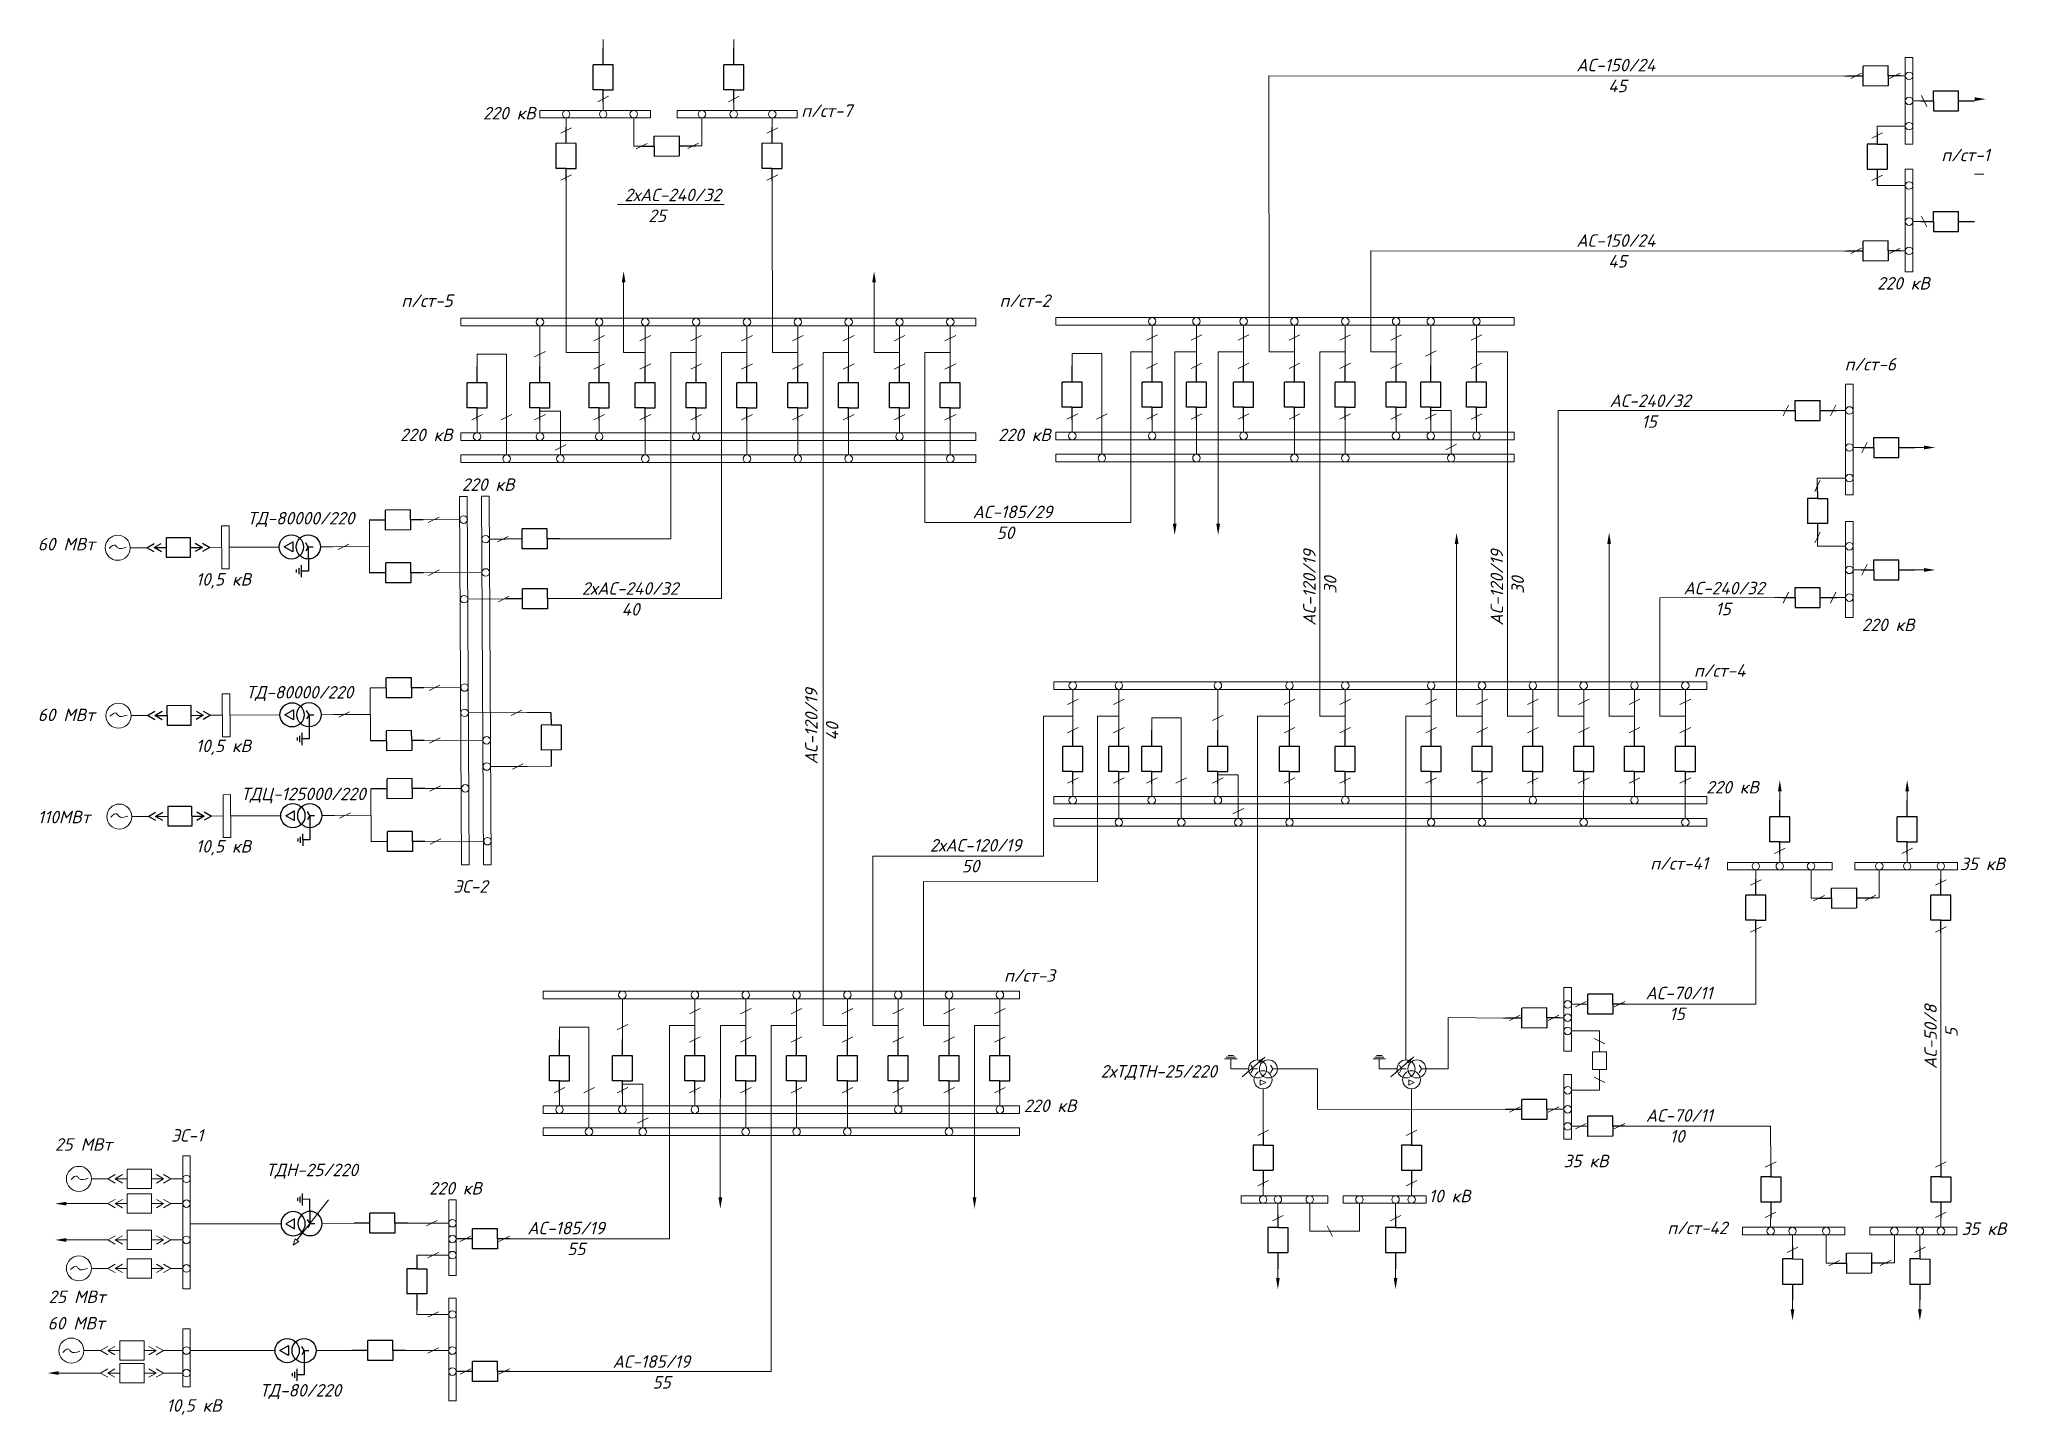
# Model space of a CAD drawing. Header units: millimetres. Extents: x 50 to 7736, y -4274 to -131.
# Drawn here: x 1151 to 1938, y -680 to -131 of the extents above; entities that cross this region are included whole.
import ezdxf

# ---------------------------------------------------------------- set-up
doc = ezdxf.new("R2010")
doc.units = ezdxf.units.MM
for name, color, linetype, lineweight in [('разм.', 7, 'Continuous', 18), ('текст', 6, 'Continuous', 30), ('тонкая', 7, 'Continuous', 20), ('штриховка', 2, 'Continuous', 20)]:
    doc.layers.add(name, color=color, linetype=linetype, lineweight=lineweight)
doc.layers.add('СХЕМА1', color=7, linetype='Continuous')
doc.styles.add('ГОСТ', font='isocpeui.ttf')

msp = doc.modelspace()

# ---------------------------------------------------------------- texts
at = {"color": 18, "lineweight": 15, "true_color": 0x000000, "char_height": 5, "attachment_point": 1, "style": 'ГОСТ'}
for s, insert in [('10,5 кВ', (1213.79, -344.01)), ('10,5 кВ', (1213.79, -410.59)), ('10,5 кВ', (1213.79, -450.75)), ('10 кВ', (1706.75, -590.58))]:
    msp.add_mtext_dynamic_manual_height_columns(s, width=29.4775, gutter_width=12.5, heights=[14.71], dxfattribs=dict(at, insert=insert))
at = {"layer": 'текст', "color": 18, "lineweight": 15, "true_color": 0x000000, "char_height": 5, "attachment_point": 1, "style": 'ГОСТ'}
for s, width, gutter_width, heights, insert in [('АС-150/24\\P    45', 29.0657, 20, [0], (1765.77, -138.36)), ('п/ст-7', 29.4775, 12.5, [14.71], (1455.86, -156.61)), ('2хАС-240/32\\P   25', 29.0657, 20, [0], (1385.18, -190.28)), ('АС-150/24\\P    45', 29.0657, 20, [0], (1765.77, -208.5)), ('п/ст-5', 29.4775, 12.5, [14.71], (1295.97, -232.57)), ('п/ст-2', 29.4775, 12.5, [14.71], (1535.12, -232.57)), ('п/ст-6', 29.4775, 12.5, [14.71], (1873.05, -257.99)), ('АС-240/32\\P    15', 29.0657, 20, [0], (1779.06, -272.57)), ('220 кВ', 29.0657, 20, [0], (1295.4, -286.23)), ('220 кВ', 29.0657, 20, [0], (1534.56, -286.23)), ('220 кВ', 29.0657, 20, [0], (1320.13, -306.12)), ('ТД-80000/220', 29.0657, 20, [0], (1234.41, -319.55)), ('АС-185/29\\P   50', 29.0657, 20, [0], (1524.39, -317.03)), ('60 МВт', 32.6542, 12.5, [14.71], (1150.58, -329.92)), ('2хАС-240/32\\P     40', 29.0657, 20, [0], (1368.11, -347.63)), ('АС-240/32\\P    15', 29.0657, 20, [0], (1808.64, -347.5)), ('п/ст-4', 29.4775, 12.5, [14.71], (1812.78, -380.47)), ('ТД-80000/220', 29.0657, 20, [0], (1233.91, -389.14)), ('60 МВт', 32.6542, 12.5, [14.71], (1150.58, -398.18)), ('ТДЦ-125000/220', 29.0657, 20, [0], (1231.86, -429.8)), ('220 кВ', 29.0657, 20, [0], (1817.67, -427.12)), ('110МВт', 32.6542, 12.5, [14.71], (1150.58, -439.04)), ('2хАС-120/19\\P    50', 29.0657, 20, [0], (1507.29, -450.33)), ('п/ст-41', 29.4775, 12.5, [14.71], (1795.33, -457.56)), ('35 кВ', 29.0657, 20, [0], (1919.18, -457.77)), ('ЭС-2', 29.4775, 12.5, [14.71], (1316.74, -466.78)), ('п/ст-3', 29.4775, 12.5, [14.71], (1536.94, -502.39)), ('АС-70/11\\P   15', 29.0657, 20, [0], (1793.43, -509.4)), ('2хТДТН-25/220', 29.0657, 20, [0], (1575.51, -540.72)), ('220 кВ', 29.0657, 20, [0], (1544.83, -554.48)), ('АС-70/11\\P   10', 29.0657, 20, [0], (1793.56, -558.36)), ('ЭС-1', 29.4775, 12.5, [14.71], (1203.89, -566.34)), ('ТДН-25/220', 29.0657, 20, [0], (1241.83, -580.15)), ('35 кВ', 29.0657, 20, [0], (1760.66, -576.57)), ('220 кВ', 29.0657, 20, [0], (1307.09, -587.47)), ('АС-185/19\\P     55', 29.0657, 20, [0], (1346.34, -603.39)), ('п/ст-42', 29.4775, 12.5, [14.71], (1802.14, -603.31)), ('35 кВ', 29.0657, 20, [0], (1919.76, -603.64)), ('АС-185/19\\P     55', 29.0657, 20, [0], (1380.46, -656.77)), ('ТД-80/220', 29.0657, 20, [0], (1239.37, -668.27)), ('10,5 кВ', 29.0657, 20, [0], (1202.03, -674.33))]:
    msp.add_mtext_dynamic_manual_height_columns(s, width=width, gutter_width=gutter_width, heights=heights, dxfattribs=dict(at, insert=insert))
at = {"layer": 'текст', "lineweight": 15, "char_height": 5, "attachment_point": 1, "style": 'ГОСТ'}
for s, width, gutter_width, heights, insert in [('220 кВ', 29.4775, 12.5, [14.71], (1328.61, -157.59)), ('п/ст-1', 29.0657, 20, [0], (1911.72, -174.31)), ('220 кВ', 29.4775, 12.5, [14.71], (1886.03, -225.61)), ('220 кВ', 29.4775, 12.5, [14.71], (1879.93, -362.19)), ('25 МВт', 32.6542, 12.5, [14.71], (1157.48, -569.96)), ('25 МВт', 32.6542, 12.5, [14.71], (1154.86, -630.89)), ('60 МВт', 32.6542, 12.5, [14.71], (1154.53, -641.44))]:
    msp.add_mtext_dynamic_manual_height_columns(s, width=width, gutter_width=gutter_width, heights=heights, dxfattribs=dict(at, insert=insert))
at = {"layer": 'текст', "color": 18, "lineweight": 15, "true_color": 0x000000, "char_height": 5, "attachment_point": 1, "rotation": 90, "style": 'ГОСТ'}
for s, insert in [('АС-120/19\\P    30', (1656.53, -365)), ('АС-120/19\\P    30', (1731.48, -365)), ('АС-120/19\\P   40', (1457.39, -420.47)), ('АС-50/8\\P    5', (1904.9, -542.27))]:
    msp.add_mtext_dynamic_manual_height_columns(s, width=29.0657, gutter_width=20, heights=[0], dxfattribs=dict(at, insert=insert))

# ---------------------------------------------------------------- blocks, each defined once
blk = doc.blocks.new('Выключатель')
for p, q in [((0, 10), (0, 16.5)), ((-4, 0), (-4, 10)), ((-4, 10), (4, 10)), ((4, 0), (4, 10)), ((0, 0), (-4, 0)), ((0, 0), (4, 0)), ((0, -5), (0, 0))]:
    blk.add_line(p, q)
blk = doc.blocks.new('Треугольник соединение трансформаторных обмоток')
blk.add_lwpolyline([(0, 0), (-1.91, -3.48), (2.06, -3.39)], close=True)
blk = doc.blocks.new('двухобмоточный Т с ГЗН')
for p, q in [((4.84, 0.01), (4.84, 9.69)), ((4.84, 9.69), (7.74, 9.69)), ((7.74, 7.27), (7.74, 12.11)), ((8.71, 8.48), (8.71, 10.9)), ((9.68, 9.09), (9.68, 10.3)), ((4.84, 0.01), (2.9, 0.01)), ((4.84, 0.01), (5.81, 1.69)), ((4.84, 0.01), (5.81, -1.66))]:
    blk.add_line(p, q)
for centre in [(4.84, 0.01), (11.62, 0.01)]:
    blk.add_circle(centre, 4.84)
at = {"xscale": -1, "rotation": 271.3243834776337}
blk.add_blockref('Треугольник соединение трансформаторных обмоток', (14.49, 0.01), dxfattribs=at)
blk = doc.blocks.new('Вводной выключатель')
at = {"color": 7}
for p, q in [((-1.68, -2.9), (0, 0)), ((0, 0), (1.68, -2.9)), ((-3.87, -7.74), (-3.87, -17.42)), ((3.87, -7.74), (-3.87, -7.74)), ((-1.68, -5.81), (0, -2.9)), ((0, -7.74), (0, -2.9)), ((0, -2.9), (1.68, -5.81)), ((3.87, -17.42), (3.87, -7.74)), ((-3.87, -17.42), (3.87, -17.42)), ((0, -22.26), (-1.68, -19.36)), ((0, -25.17), (-1.68, -22.26)), ((0, -22.26), (0, -17.42)), ((1.68, -19.36), (0, -22.26)), ((1.68, -22.26), (0, -25.17))]:
    blk.add_line(p, q, dxfattribs=at)

# ---------------------------------------------------------------- linework, layer by layer
at = {"lineweight": 15}
for p, q in [((1382.44, -196.62), (1425.09, -196.62)), ((1208.57, -630.22), (1208.57, -577.02)), ((1211.57, -577.02), (1208.57, -577.02)), ((1211.57, -630.22), (1211.57, -577.02)), ((1211.57, -630.22), (1211.57, -577.02)), ((1203.82, -586.21), (1208.57, -586.21)), ((1172.02, -596.13), (1162.01, -596.13)), ((1203.82, -596.13), (1208.57, -596.13)), ((1254.24, -610.75), (1266.9, -594.59)), ((1247.86, -604.14), (1211.57, -604.14)), ((1276.92, -603.96), (1264.32, -604.04)), ((1298.42, -603.96), (1314.89, -603.96)), ((1172.02, -610.64), (1162.01, -610.64)), ((1203.82, -610.64), (1208.57, -610.64)), ((1253.57, -610.22), (1252.67, -612.76)), ((1254.91, -611.27), (1252.67, -612.76)), ((1254.24, -610.75), (1253.57, -610.22)), ((1254.24, -610.75), (1254.91, -611.27)), ((1302.11, -622.25), (1302.11, -616.71)), ((1302.11, -616.71), (1314.89, -616.71)), ((1203.82, -622.02), (1208.57, -622.02)), ((1211.57, -630.22), (1208.57, -630.22)), ((1302.11, -632.42), (1302.11, -640.44)), ((1302.11, -640.44), (1314.89, -640.44)), ((1208.57, -663.34), (1208.57, -646.18)), ((1208.57, -646.18), (1211.57, -646.18)), ((1208.57, -650.44), (1208.57, -669.32)), ((1211.57, -646.18), (1211.57, -669.32)), ((1200.82, -654.88), (1208.57, -654.88)), ((1245.47, -654.88), (1211.57, -654.88)), ((1276.1, -654.88), (1261.93, -654.88)), ((1296.03, -654.88), (1314.89, -654.88)), ((1169.02, -663.87), (1159.01, -663.87)), ((1200.82, -663.87), (1208.57, -663.87)), ((1208.57, -669.32), (1211.57, -669.32))]:
    msp.add_line(p, q, dxfattribs=at)
at = {"color": 18, "lineweight": 15, "true_color": 0x000000}
for p, q in [((1319.28, -313.32), (1322.34, -313.31)), ((1319.28, -313.32), (1320.05, -460.69)), ((1322.34, -313.31), (1323.12, -460.68)), ((1328.02, -313.28), (1331.08, -313.26)), ((1328.02, -313.28), (1328.79, -460.64)), ((1331.08, -313.26), (1331.85, -460.63)), ((1304.66, -322.71), (1319.33, -322.63)), ((1227.07, -325.14), (1224.07, -325.15)), ((1224.16, -342.31), (1224.07, -325.15)), ((1227.16, -342.3), (1227.07, -325.14)), ((1227.16, -342.3), (1227.07, -325.14)), ((1283.17, -322.82), (1283.28, -343.95)), ((1331.17, -330.4), (1337.75, -330.37)), ((1194.19, -333.83), (1187.56, -333.87)), ((1188.19, -333.87), (1187.56, -333.87)), ((1219.36, -333.7), (1224.11, -333.68)), ((1227.11, -333.66), (1247.12, -333.57)), ((1268.59, -333.46), (1263.58, -333.49)), ((1268.59, -333.46), (1283.25, -333.39)), ((1227.16, -342.3), (1224.16, -342.31)), ((1304.78, -343.84), (1328.18, -343.71)), ((1322.56, -354.43), (1342.72, -354.3)), ((1359.37, -354.21), (1423.99, -354.18)), ((1227.38, -392.26), (1224.38, -392.28)), ((1224.47, -409.44), (1224.38, -392.28)), ((1283.59, -411.07), (1283.48, -389.95)), ((1304.98, -389.83), (1319.64, -389.76)), ((1194.51, -400.96), (1187.87, -400.99)), ((1188.51, -400.99), (1187.87, -400.99)), ((1219.68, -400.83), (1224.43, -400.8)), ((1227.43, -400.78), (1247.44, -400.69)), ((1268.9, -400.59), (1263.89, -400.61)), ((1268.9, -400.59), (1283.57, -400.51)), ((1346.24, -399.78), (1322.8, -399.91)), ((1346.24, -399.78), (1355.79, -399.73)), ((1227.47, -409.42), (1224.47, -409.44)), ((1305.09, -410.96), (1328.53, -410.84)), ((1346.35, -421.28), (1331.68, -421.36)), ((1346.35, -421.28), (1355.9, -421.23)), ((1227.69, -432.58), (1224.69, -432.6)), ((1224.78, -449.76), (1224.69, -432.6)), ((1227.78, -449.74), (1227.69, -432.58)), ((1227.78, -449.74), (1227.69, -432.58)), ((1283.79, -430.27), (1283.9, -451.4)), ((1305.29, -430.16), (1319.95, -430.08)), ((1194.82, -441.28), (1188.18, -441.31)), ((1188.82, -441.31), (1188.18, -441.31)), ((1219.99, -441.15), (1224.74, -441.12)), ((1227.74, -441.11), (1247.75, -441.01)), ((1269.21, -440.91), (1264.2, -440.93)), ((1269.21, -440.91), (1283.88, -440.83)), ((1227.78, -449.74), (1224.78, -449.76)), ((1305.4, -451.28), (1328.88, -451.16)), ((1323.05, -455.78), (1323.09, -455.78)), ((1328.8, -449.55), (1328.73, -449.55)), ((1320.05, -460.69), (1323.12, -460.68)), ((1328.79, -460.64), (1331.85, -460.63))]:
    msp.add_line(p, q, dxfattribs=at)
at = {"lineweight": 15}
for centre, radius in [((1898.79, -145.16), 1.5), ((1898.79, -155.21), 1.5), ((1361.85, -160.48), 1.5), ((1376.65, -160.48), 1.5), ((1388.88, -160.48), 1.5), ((1416.16, -160.48), 1.5), ((1428.85, -160.48), 1.5), ((1444.28, -160.48), 1.5), ((1898.79, -165.27), 1.5), ((1898.79, -189.01), 1.5), ((1898.79, -203.44), 1.5), ((1898.79, -215.13), 1.5), ((1351.39, -243.59), 1.5), ((1375.07, -243.59), 1.5), ((1393.51, -243.59), 1.5), ((1413.83, -243.59), 1.5), ((1434.15, -243.59), 1.5), ((1454.48, -243.59), 1.5), ((1474.8, -243.59), 1.5), ((1495.13, -243.59), 1.5), ((1515.45, -243.59), 1.5), ((1596.17, -243.33), 1.5), ((1613.86, -243.33), 1.5), ((1632.72, -243.33), 1.5), ((1653.05, -243.33), 1.5), ((1673.37, -243.33), 1.5), ((1693.7, -243.33), 1.5), ((1707.56, -243.33), 1.5), ((1725.86, -243.33), 1.5), ((1874.93, -278.96), 1.5), ((1326.24, -289.42), 1.5), ((1351.39, -289.42), 1.5), ((1375.07, -289.42), 1.5), ((1413.83, -289.42), 1.5), ((1495.13, -289.42), 1.5), ((1564.22, -289.15), 1.5), ((1596.17, -289.15), 1.5), ((1632.72, -289.15), 1.5), ((1693.69, -289.15), 1.5), ((1707.56, -289.15), 1.5), ((1725.86, -289.15), 1.5), ((1725.86, -289.15), 1.5), ((1338.05, -298.26), 1.5), ((1359.55, -298.26), 1.5), ((1393.5, -298.26), 1.5), ((1434.15, -298.26), 1.5), ((1454.48, -298.26), 1.5), ((1474.8, -298.26), 1.5), ((1515.45, -298.26), 1.5), ((1576.03, -298), 1.5), ((1613.86, -298), 1.5), ((1653.05, -298), 1.5), ((1673.37, -298), 1.5), ((1715.72, -298), 1.5), ((1874.93, -293.76), 1.5), ((1874.93, -305.99), 1.5), ((1874.93, -333.27), 1.5), ((1874.93, -342.72), 1.5), ((1874.93, -353.81), 1.5), ((1564.4, -388.99), 1.5), ((1582.83, -388.99), 1.5), ((1622.45, -388.99), 1.5), ((1651.09, -388.99), 1.5), ((1673.38, -388.99), 1.5), ((1707.72, -388.99), 1.5), ((1728.05, -388.99), 1.5), ((1748.37, -388.99), 1.5), ((1768.7, -388.99), 1.5), ((1789.02, -388.99), 1.5), ((1809.35, -388.99), 1.5), ((1564.4, -434.81), 1.5), ((1595.99, -434.81), 1.5), ((1622.45, -434.81), 1.5), ((1673.37, -434.81), 1.5), ((1748.37, -434.81), 1.5), ((1789.02, -434.81), 1.5), ((1582.83, -443.66), 1.5), ((1607.8, -443.66), 1.5), ((1630.61, -443.66), 1.5), ((1651.09, -443.66), 1.5), ((1707.72, -443.66), 1.5), ((1728.05, -443.66), 1.5), ((1768.69, -443.66), 1.5), ((1809.34, -443.66), 1.5), ((1384.33, -512.69), 1.5), ((1413.34, -512.69), 1.5), ((1433.67, -512.69), 1.5), ((1453.99, -512.69), 1.5), ((1474.32, -512.69), 1.5), ((1494.64, -512.69), 1.5), ((1514.96, -512.69), 1.5), ((1535.29, -512.69), 1.5), ((1359.18, -558.52), 1.5), ((1384.33, -558.52), 1.5), ((1413.34, -558.52), 1.5), ((1494.64, -558.52), 1.5), ((1535.29, -558.52), 1.5), ((1370.99, -567.36), 1.5), ((1392.49, -567.36), 1.5), ((1433.66, -567.36), 1.5), ((1453.99, -567.36), 1.5), ((1474.31, -567.36), 1.5), ((1514.96, -567.36), 1.5), ((1167.02, -586.21), 5), ((1210.07, -586.21), 1.5), ((1210.07, -596.13), 1.5), ((1210.07, -610.64), 1.5), ((1167.02, -622.02), 5), ((1210.07, -622.02), 1.5), ((1164.02, -654.88), 5), ((1210.07, -654.88), 1.5), ((1210.07, -663.87), 1.5)]:
    msp.add_circle(centre, radius, dxfattribs=at)
at = {"color": 18, "lineweight": 15, "true_color": 0x000000}
for centre, radius in [((1320.85, -322.62), 1.5), ((1182.56, -333.89), 5), ((1329.67, -330.43), 1.5), ((1329.7, -343.73), 1.5), ((1321.06, -354.42), 1.5), ((1321.2, -389.77), 1.5), ((1182.87, -401.02), 5), ((1321.27, -399.87), 1.5), ((1330.05, -410.87), 1.5), ((1330.12, -421.35), 1.5), ((1321.55, -430.07), 1.5), ((1183.18, -441.34), 5), ((1330.4, -451.21), 1.5), ((1837.54, -461.17), 1.5), ((1847.11, -461.17), 1.5), ((1859.62, -461.17), 1.5), ((1886.89, -461.17), 1.5), ((1898.04, -461.17), 1.5), ((1911.5, -461.17), 1.5), ((1762.32, -516.46), 1.5), ((1762.32, -521.76), 1.5), ((1762.32, -527.07), 1.5), ((1762.32, -550.81), 1.5), ((1762.32, -558.41), 1.5), ((1762.32, -565.25), 1.5), ((1640.53, -594.48), 1.5), ((1646.43, -594.48), 1.5), ((1659.18, -594.48), 1.5), ((1679.04, -594.48), 1.5), ((1693.48, -594.48), 1.5), ((1699.91, -594.48), 1.5), ((1316.39, -603.95), 1.5), ((1843.46, -607.09), 1.5), ((1852.2, -607.09), 1.5), ((1865.65, -607.09), 1.5), ((1892.93, -607.09), 1.5), ((1903.13, -607.09), 1.5), ((1911.56, -607.09), 1.5), ((1316.39, -610.26), 1.5), ((1316.39, -616.71), 1.5), ((1316.39, -640.44), 1.5), ((1316.39, -654.88), 1.5), ((1316.39, -663.3), 1.5)]:
    msp.add_circle(centre, radius, dxfattribs=at)
for points in [[(1185.95, -333.68), (1182.35, -333.74), (1181.61, -332.88), (1179.16, -334.11)], [(1186.27, -400.8), (1182.66, -400.86), (1181.93, -400), (1179.47, -401.23)], [(1186.58, -441.13), (1182.97, -441.19), (1182.24, -440.32), (1179.78, -441.55)]]:
    msp.add_spline(points, degree=3, dxfattribs=at)
at = {"lineweight": 15}
for points in [[(1170.68, -586), (1167.07, -586.06), (1166.33, -585.2), (1163.88, -586.43)], [(1170.46, -622.05), (1166.85, -622.11), (1166.12, -621.25), (1163.66, -622.48)], [(1167.36, -655.17), (1163.75, -655.23), (1163.01, -654.36), (1160.56, -655.59)]]:
    msp.add_spline(points, degree=3, dxfattribs=at)
at = {"layer": 'разм.', "lineweight": 15}
for p, q in [((1172.66, -586.21), (1172.02, -586.21)), ((1178.66, -586.21), (1172.02, -586.21)), ((1178.66, -596.13), (1172.02, -596.13)), ((1178.66, -610.64), (1172.02, -610.64)), ((1172.66, -622.02), (1172.02, -622.02)), ((1178.66, -622.02), (1172.02, -622.02)), ((1169.66, -654.88), (1169.02, -654.88)), ((1175.66, -654.88), (1169.02, -654.88)), ((1175.66, -663.87), (1169.02, -663.87))]:
    msp.add_line(p, q, dxfattribs=at)
at = {"layer": 'СХЕМА1', "lineweight": 15}
for p, q in [((1875.55, -146.26), (1879.83, -144.12)), ((1890.99, -146.26), (1895.28, -144.12)), ((1378.81, -153.34), (1374.52, -155.49)), ((1431, -153.34), (1426.72, -155.49)), ((1905.93, -157.36), (1903.78, -153.08)), ((1364, -165.9), (1359.72, -168.04)), ((1394.2, -172.21), (1389.91, -174.35)), ((1414.82, -172.09), (1410.54, -174.23)), ((1446.44, -165.9), (1442.15, -168.04)), ((1883.94, -170.12), (1888.22, -167.97)), ((1364, -184.76), (1359.71, -186.9)), ((1446.43, -184.76), (1442.14, -186.9)), ((1883.94, -187.06), (1888.22, -184.92)), ((1905.93, -205.6), (1903.78, -201.31)), ((1875.55, -216.23), (1879.83, -214.09)), ((1890.99, -216.23), (1895.28, -214.09)), ((1377.22, -249.02), (1372.94, -251.16)), ((1395.66, -249.02), (1391.38, -251.16)), ((1415.99, -249.02), (1411.7, -251.16)), ((1436.31, -249.02), (1432.02, -251.16)), ((1456.63, -249.02), (1452.35, -251.16)), ((1476.96, -249.02), (1472.67, -251.16)), ((1497.28, -249.02), (1493, -251.16)), ((1517.61, -249.02), (1513.32, -251.16)), ((1598.33, -248.75), (1594.04, -250.9)), ((1616.01, -248.75), (1611.73, -250.9)), ((1634.88, -248.75), (1630.59, -250.9)), ((1655.2, -248.75), (1650.92, -250.9)), ((1675.53, -248.75), (1671.24, -250.9)), ((1695.85, -248.75), (1691.57, -250.9)), ((1728.02, -248.75), (1723.73, -250.9)), ((1353.54, -255.43), (1349.26, -257.57)), ((1709.71, -255.17), (1705.42, -257.31)), ((1377.22, -260.34), (1372.94, -262.48)), ((1395.66, -260.34), (1391.37, -262.48)), ((1415.98, -260.34), (1411.7, -262.48)), ((1436.31, -260.34), (1432.02, -262.48)), ((1456.63, -260.34), (1452.35, -262.48)), ((1476.96, -260.34), (1472.67, -262.48)), ((1497.28, -260.34), (1493, -262.48)), ((1517.61, -260.34), (1513.32, -262.48)), ((1598.33, -260.08), (1594.04, -262.22)), ((1616.01, -260.08), (1611.73, -262.22)), ((1634.88, -260.08), (1630.59, -262.22)), ((1655.2, -260.08), (1650.92, -262.22)), ((1675.53, -260.08), (1671.24, -262.22)), ((1695.85, -260.08), (1691.56, -262.22)), ((1728.02, -260.08), (1723.73, -262.22)), ((1328.4, -280.52), (1324.11, -282.66)), ((1340.2, -280.52), (1335.92, -282.66)), ((1353.55, -280.52), (1349.26, -282.66)), ((1377.22, -280.52), (1372.94, -282.66)), ((1395.66, -280.52), (1391.37, -282.66)), ((1415.98, -280.52), (1411.7, -282.66)), ((1436.31, -280.52), (1432.02, -282.66)), ((1456.63, -280.52), (1452.35, -282.66)), ((1476.96, -280.52), (1472.67, -282.66)), ((1497.28, -280.52), (1493, -282.66)), ((1517.61, -280.52), (1513.32, -282.66)), ((1566.38, -280.26), (1562.09, -282.4)), ((1578.18, -280.26), (1573.9, -282.4)), ((1598.33, -280.26), (1594.04, -282.4)), ((1616.01, -280.26), (1611.73, -282.4)), ((1634.88, -280.26), (1630.59, -282.4)), ((1655.2, -280.26), (1650.92, -282.4)), ((1675.53, -280.26), (1671.24, -282.4)), ((1695.85, -280.26), (1691.56, -282.4)), ((1709.71, -280.26), (1705.43, -282.4)), ((1728.02, -280.26), (1723.73, -282.4)), ((1848.49, -281.11), (1850.63, -276.82)), ((1867.35, -281.11), (1869.49, -276.83)), ((1361.71, -292.76), (1357.42, -294.9)), ((1717.88, -292.5), (1713.59, -294.64)), ((1879.9, -295.91), (1882.05, -291.63)), ((1861.06, -311.32), (1863.16, -307.01)), ((1861.15, -331.94), (1863.25, -327.63)), ((1879.9, -344.88), (1882.05, -340.59)), ((1848.49, -355.96), (1850.63, -351.67)), ((1867.35, -355.96), (1869.49, -351.68)), ((1566.55, -394.41), (1562.27, -396.55)), ((1584.99, -394.41), (1580.7, -396.55)), ((1624.6, -400.82), (1620.31, -402.97)), ((1653.25, -394.41), (1648.96, -396.55)), ((1675.53, -394.41), (1671.25, -396.55)), ((1709.88, -394.41), (1705.59, -396.55)), ((1730.2, -394.41), (1725.92, -396.55)), ((1750.53, -394.41), (1746.24, -396.55)), ((1770.85, -394.41), (1766.57, -396.55)), ((1791.18, -394.41), (1786.89, -396.55)), ((1811.5, -394.41), (1807.21, -396.55)), ((1566.55, -405.74), (1562.27, -407.88)), ((1584.99, -405.74), (1580.7, -407.88)), ((1653.25, -405.74), (1648.96, -407.88)), ((1675.53, -405.74), (1671.24, -407.88)), ((1709.88, -405.74), (1705.59, -407.88)), ((1730.2, -405.74), (1725.92, -407.88)), ((1750.53, -405.74), (1746.24, -407.88)), ((1770.85, -405.74), (1766.57, -407.88)), ((1791.18, -405.74), (1786.89, -407.88)), ((1811.5, -405.74), (1807.21, -407.88)), ((1566.55, -425.91), (1562.27, -428.06)), ((1584.99, -425.91), (1580.7, -428.06)), ((1598.14, -425.91), (1593.86, -428.06)), ((1609.95, -425.91), (1605.67, -428.06)), ((1624.61, -425.91), (1620.32, -428.06)), ((1653.25, -425.91), (1648.96, -428.06)), ((1675.53, -425.91), (1671.24, -428.06)), ((1709.88, -425.91), (1705.59, -428.06)), ((1730.2, -425.91), (1725.92, -428.06)), ((1750.53, -425.91), (1746.24, -428.06)), ((1770.85, -425.91), (1766.56, -428.06)), ((1791.17, -425.91), (1786.89, -428.06)), ((1811.5, -425.91), (1807.21, -428.06)), ((1632.77, -438.16), (1628.48, -440.3)), ((1849.27, -454.03), (1844.98, -456.18)), ((1900.2, -454.03), (1895.91, -456.18)), ((1839.69, -466.59), (1835.41, -468.73)), ((1913.65, -466.59), (1909.37, -468.73)), ((1864.93, -472.9), (1860.65, -475.04)), ((1885.55, -472.78), (1881.27, -474.92)), ((1839.69, -485.45), (1835.4, -487.59)), ((1913.65, -485.45), (1909.36, -487.59)), ((1415.5, -518.12), (1411.21, -520.26)), ((1435.82, -518.12), (1431.54, -520.26)), ((1456.15, -518.12), (1451.86, -520.26)), ((1476.47, -518.12), (1472.19, -520.26)), ((1496.8, -518.12), (1492.51, -520.26)), ((1517.12, -518.12), (1512.83, -520.26)), ((1537.44, -518.12), (1533.16, -520.26)), ((1765.44, -517.45), (1769.73, -515.31)), ((1780.89, -517.45), (1785.17, -515.31)), ((1386.48, -524.53), (1382.19, -526.67)), ((1739.08, -522.94), (1743.36, -520.79)), ((1754.52, -522.94), (1758.81, -520.79)), ((1415.5, -529.44), (1411.21, -531.58)), ((1435.82, -529.44), (1431.54, -531.58)), ((1456.15, -529.44), (1451.86, -531.58)), ((1476.47, -529.44), (1472.18, -531.58)), ((1496.79, -529.44), (1492.51, -531.58)), ((1517.12, -529.44), (1512.83, -531.58)), ((1537.44, -529.44), (1533.16, -531.58)), ((1361.33, -549.62), (1357.05, -551.76)), ((1373.14, -549.62), (1368.86, -551.76)), ((1386.48, -549.62), (1382.2, -551.76)), ((1415.5, -549.62), (1411.21, -551.76)), ((1435.82, -549.62), (1431.53, -551.76)), ((1456.15, -549.62), (1451.86, -551.76)), ((1476.47, -549.62), (1472.18, -551.76)), ((1496.79, -549.62), (1492.51, -551.76)), ((1517.12, -549.62), (1512.83, -551.76)), ((1537.44, -549.62), (1533.16, -551.76)), ((1739.08, -559.51), (1743.36, -557.37)), ((1754.52, -559.51), (1758.81, -557.37)), ((1394.65, -561.86), (1390.36, -564.01)), ((1765.44, -566.23), (1769.73, -564.09)), ((1780.89, -566.23), (1785.17, -564.09)), ((1638.38, -568.88), (1642.66, -566.74)), ((1697.76, -568.88), (1702.05, -566.74)), ((1841.31, -581.49), (1845.6, -579.35)), ((1909.41, -581.49), (1913.7, -579.35)), ((1638.37, -589.06), (1642.66, -586.91)), ((1697.76, -589.06), (1702.04, -586.91)), ((1310.31, -602.88), (1306.02, -605.02)), ((1644.28, -603.05), (1648.56, -600.91)), ((1691.33, -603.05), (1695.61, -600.91)), ((1841.3, -601.67), (1845.59, -599.53)), ((1909.4, -601.67), (1913.69, -599.53)), ((1319.51, -611.25), (1323.8, -609.11)), ((1334.95, -611.25), (1339.24, -609.11)), ((1850.05, -615.66), (1854.33, -613.52)), ((1900.98, -615.66), (1905.26, -613.52)), ((1310.78, -615.63), (1306.49, -617.77)), ((1870.96, -618.83), (1866.68, -620.97)), ((1891.59, -618.71), (1887.3, -620.85)), ((1310.78, -639.37), (1306.49, -641.51)), ((1310.78, -653.81), (1306.49, -655.95)), ((1319.51, -664.29), (1323.8, -662.15)), ((1334.95, -664.29), (1339.24, -662.15))]:
    msp.add_line(p, q, dxfattribs=at)
at = {"layer": 'СХЕМА1', "color": 18, "lineweight": 15, "true_color": 0x000000}
for p, q in [((1306.73, -323.77), (1311.02, -321.62)), ((1334.42, -331.45), (1338.71, -329.31)), ((1270.66, -334.52), (1274.94, -332.38)), ((1306.84, -344.89), (1311.13, -342.75)), ((1334.81, -355.42), (1339.1, -353.27)), ((1307.05, -390.89), (1311.33, -388.75)), ((1270.97, -401.64), (1275.26, -399.5)), ((1339.86, -400.88), (1344.14, -398.74)), ((1307.16, -412.02), (1311.44, -409.87)), ((1340.34, -422.38), (1344.63, -420.24)), ((1307.36, -431.21), (1311.64, -429.07)), ((1271.28, -441.96), (1275.57, -439.82)), ((1307.47, -452.34), (1311.75, -450.2))]:
    msp.add_line(p, q, dxfattribs=at)
at = {"layer": 'СХЕМА1', "lineweight": 15}
for points in [[(1925.03, -155.22), (1925.03, -153.73), (1929.49, -154.47)], [(1385.59, -227.76), (1384.1, -227.76), (1384.84, -223.29)], [(1485.72, -227.76), (1484.23, -227.76), (1484.97, -223.29)], [(1904.83, -294.51), (1904.83, -293.02), (1909.29, -293.77)], [(1604.44, -324.29), (1605.93, -324.29), (1605.18, -328.76)], [(1621.81, -324.29), (1623.3, -324.29), (1622.56, -328.76)], [(1718.64, -332.35), (1717.15, -332.35), (1717.89, -327.89)], [(1779.61, -332.35), (1778.12, -332.35), (1778.87, -327.89)], [(1904.83, -343.47), (1904.83, -341.98), (1909.29, -342.73)], [(1847.86, -431.27), (1846.38, -431.27), (1847.12, -426.8)], [(1898.79, -431.27), (1897.3, -431.27), (1898.05, -426.8)], [(1162.01, -595.39), (1162.01, -596.88), (1157.55, -596.13)], [(1422.76, -593.66), (1424.24, -593.66), (1423.5, -598.12)], [(1524.38, -593.66), (1525.87, -593.66), (1525.12, -598.12)], [(1162.01, -609.9), (1162.01, -611.39), (1157.55, -610.64)], [(1645.68, -625.82), (1647.17, -625.82), (1646.42, -630.28)], [(1692.73, -625.82), (1694.22, -625.82), (1693.47, -630.28)], [(1851.45, -638.43), (1852.94, -638.43), (1852.2, -642.89)], [(1902.38, -638.43), (1903.87, -638.43), (1903.13, -642.89)], [(1159.01, -663.13), (1159.01, -664.62), (1154.55, -663.87)]]:
    msp.add_solid(points, dxfattribs=at)
at = {"layer": 'текст', "color": 18, "lineweight": 15, "true_color": 0x000000}
msp.add_line((1227.47, -409.42), (1227.38, -392.26), dxfattribs=at)
msp.add_line((1227.47, -409.42), (1227.38, -392.26), dxfattribs=at)
at = {"layer": 'тонкая', "color": 18, "lineweight": 15, "true_color": 0x000000}
for p, q in [((1587.66, -323.8), (1505.29, -323.8)), ((1484.48, -457.17), (1552.66, -457.18)), ((1504.8, -467.34), (1574.27, -467.41)), ((1911.53, -573.78), (1911.53, -491.08)), ((1714.55, -521.76), (1714.55, -542.27)), ((1763.82, -527.07), (1775.02, -527.07)), ((1775.02, -535.37), (1775.02, -527.07)), ((1772.85, -530.13), (1777.14, -532.27)), ((1625.1, -538.28), (1630.14, -538.28)), ((1625.82, -537.56), (1629.42, -537.56)), ((1626.54, -536.84), (1628.7, -536.84)), ((1627.62, -542.27), (1627.62, -538.28)), ((1634.72, -542.27), (1627.62, -542.27)), ((1632.19, -545.43), (1641.21, -537.56)), ((1635.62, -540.72), (1636.52, -542.27)), ((1636.52, -542.27), (1635.62, -543.83)), ((1636.52, -542.27), (1638.32, -542.27)), ((1643.54, -540.72), (1644.44, -542.27)), ((1644.44, -542.27), (1643.54, -543.83)), ((1646.24, -542.27), (1644.44, -542.27)), ((1646.24, -542.27), (1662.32, -542.27)), ((1662.32, -542.27), (1662.32, -558.41)), ((1684.47, -538.28), (1689.51, -538.28)), ((1685.19, -537.56), (1688.79, -537.56)), ((1685.91, -536.84), (1688.07, -536.84)), ((1686.99, -542.27), (1686.99, -538.28)), ((1694.1, -542.27), (1686.99, -542.27)), ((1691.56, -545.43), (1700.59, -537.56)), ((1695, -540.72), (1695.9, -542.27)), ((1695.9, -542.27), (1695, -543.83)), ((1695.9, -542.27), (1697.7, -542.27)), ((1702.92, -540.72), (1703.82, -542.27)), ((1703.82, -542.27), (1702.92, -543.83)), ((1705.62, -542.27), (1703.82, -542.27)), ((1714.55, -542.27), (1705.62, -542.27)), ((1772.17, -535.37), (1772.17, -542.51)), ((1772.17, -535.37), (1777.88, -535.37)), ((1772.17, -542.51), (1777.88, -542.51)), ((1775.02, -550.81), (1775.02, -542.51)), ((1777.88, -542.51), (1777.88, -535.37)), ((1641.57, -547.68), (1639.41, -546.6)), ((1639.41, -546.6), (1639.41, -547.68)), ((1639.41, -548.76), (1639.41, -546.6)), ((1639.41, -548.76), (1641.57, -547.68)), ((1700.94, -547.68), (1698.78, -546.6)), ((1698.78, -546.6), (1698.78, -547.68)), ((1698.79, -548.76), (1698.78, -546.6)), ((1698.79, -548.76), (1700.94, -547.68)), ((1763.82, -550.81), (1775.02, -550.81)), ((1772.85, -545.57), (1777.14, -547.72)), ((1659.18, -595.98), (1659.18, -607.18)), ((1679.04, -595.98), (1679.04, -607.18)), ((1666.1, -605.04), (1668.25, -609.33)), ((1679.04, -607.18), (1659.18, -607.18))]:
    msp.add_line(p, q, dxfattribs=at)
for centre in [(1638.32, -542.27), (1640.48, -546.59), (1642.64, -542.27), (1697.7, -542.27), (1699.86, -546.59), (1702.02, -542.27)]:
    msp.add_circle(centre, 3.6, dxfattribs=at)
for points in [[(1638.52, -539.12), (1639.3, -540.02), (1641.6, -537.22)], [(1697.9, -539.12), (1698.68, -540.02), (1700.98, -537.22)]]:
    msp.add_solid(points, dxfattribs=at)
at = {"layer": 'штриховка', "color": 0, "lineweight": 15}
for p, q in [((1376.66, -134.24), (1376.66, -130.58)), ((1428.85, -134.24), (1428.85, -130.58)), ((1897.29, -137.79), (1897.29, -172.51)), ((1897.29, -137.79), (1900.29, -137.79)), ((1900.29, -172.51), (1900.29, -137.79)), ((1872.85, -145.27), (1642.88, -145.17)), ((1642.89, -255.49), (1642.88, -145.17)), ((1873.93, -145.27), (1872.85, -145.27)), ((1895.43, -145.16), (1897.29, -145.16)), ((1376.65, -155.74), (1376.65, -158.98)), ((1428.85, -155.74), (1428.85, -158.98)), ((1903.53, -155.21), (1900.29, -155.21)), ((1351.3, -158.98), (1395.64, -158.98)), ((1351.3, -161.98), (1351.3, -158.98)), ((1351.3, -161.98), (1395.64, -161.98)), ((1361.85, -165.65), (1361.85, -161.98)), ((1388.88, -161.98), (1388.88, -173.18)), ((1395.64, -161.98), (1395.64, -158.98)), ((1406.29, -158.98), (1454.24, -158.98)), ((1406.29, -161.98), (1406.29, -158.98)), ((1406.29, -161.98), (1454.24, -161.98)), ((1416.16, -161.98), (1416.16, -173.18)), ((1444.28, -165.65), (1444.28, -161.98)), ((1454.24, -161.98), (1454.24, -158.98)), ((1886.1, -165.27), (1897.29, -165.27)), ((1886.1, -167.51), (1886.1, -165.27)), ((1900.29, -172.51), (1897.29, -172.51)), ((1388.88, -173.18), (1388.88, -173.29)), ((1392.04, -173.29), (1388.88, -173.29)), ((1416.16, -173.18), (1413.54, -173.18)), ((1361.84, -187.15), (1361.84, -190.39)), ((1444.27, -187.15), (1444.27, -190.39)), ((1897.29, -223.48), (1897.29, -182.5)), ((1900.29, -182.5), (1897.29, -182.5)), ((1900.29, -223.48), (1900.29, -182.5)), ((1925.03, -184.44), (1928.69, -184.44)), ((1361.84, -190.39), (1361.88, -255.75)), ((1444.27, -190.39), (1444.31, -255.75)), ((1897.29, -189.01), (1886.09, -189.01)), ((1903.53, -203.44), (1900.29, -203.44)), ((1872.85, -215.24), (1683.53, -215.16)), ((1683.54, -255.49), (1683.53, -215.16)), ((1873.93, -215.24), (1872.85, -215.24)), ((1895.43, -215.13), (1897.29, -215.13)), ((1384.84, -255.75), (1384.84, -227.76)), ((1484.97, -255.75), (1484.97, -227.76)), ((1897.29, -223.48), (1900.29, -223.48)), ((1525.62, -242.09), (1319.7, -242.09)), ((1319.7, -242.09), (1319.7, -245.09)), ((1525.62, -242.09), (1525.62, -245.09)), ((1740.96, -241.83), (1557.68, -241.83)), ((1557.68, -241.83), (1557.68, -244.83)), ((1740.96, -244.83), (1740.96, -241.83)), ((1525.62, -245.09), (1319.7, -245.09)), ((1351.4, -256.42), (1351.39, -245.09)), ((1375.07, -256.42), (1375.07, -245.09)), ((1393.51, -256.42), (1393.51, -245.09)), ((1413.84, -256.42), (1413.83, -245.09)), ((1434.16, -256.42), (1434.15, -245.09)), ((1454.48, -256.42), (1454.48, -245.09)), ((1474.81, -256.42), (1474.8, -245.09)), ((1495.13, -256.42), (1495.13, -245.09)), ((1515.46, -256.42), (1515.45, -245.09)), ((1740.96, -244.83), (1557.68, -244.83)), ((1596.18, -256.15), (1596.17, -244.83)), ((1613.86, -256.15), (1613.86, -244.83)), ((1632.73, -256.15), (1632.72, -244.83)), ((1653.05, -256.15), (1653.05, -244.83)), ((1673.38, -256.15), (1673.37, -244.83)), ((1693.7, -256.15), (1693.7, -244.83)), ((1707.56, -256.15), (1707.56, -244.83)), ((1725.87, -256.15), (1725.86, -244.83)), ((1326.25, -261.42), (1326.25, -256.42)), ((1338.05, -256.42), (1326.25, -256.42)), ((1338.05, -296.76), (1338.05, -256.42)), ((1351.4, -261.42), (1351.4, -256.42)), ((1375.07, -255.75), (1361.88, -255.75)), ((1375.07, -261.42), (1375.07, -256.42)), ((1393.51, -255.75), (1384.84, -255.75)), ((1393.51, -261.42), (1393.51, -256.42)), ((1413.84, -255.75), (1403.67, -255.75)), ((1403.67, -255.75), (1403.67, -330.26)), ((1413.84, -261.42), (1413.84, -256.42)), ((1434.16, -255.75), (1423.99, -255.75)), ((1423.99, -255.75), (1423.99, -354.18)), ((1434.16, -261.42), (1434.16, -256.42)), ((1454.48, -255.75), (1444.31, -255.75)), ((1454.48, -261.42), (1454.48, -256.42)), ((1474.81, -255.75), (1464.64, -255.75)), ((1464.64, -524.86), (1464.64, -255.75)), ((1474.81, -261.42), (1474.81, -256.42)), ((1495.13, -255.75), (1484.97, -255.75)), ((1495.13, -261.42), (1495.13, -256.42)), ((1515.46, -255.75), (1505.29, -255.75)), ((1505.29, -255.75), (1505.29, -323.8)), ((1515.46, -261.42), (1515.46, -256.42)), ((1564.23, -261.16), (1564.23, -256.15)), ((1576.03, -256.15), (1564.23, -256.15)), ((1576.03, -296.5), (1576.03, -256.15)), ((1596.18, -255.49), (1587.66, -255.49)), ((1596.18, -261.16), (1596.18, -256.15)), ((1613.86, -255.49), (1605.19, -255.49)), ((1605.19, -255.49), (1605.19, -314.13)), ((1613.86, -261.16), (1613.86, -256.15)), ((1632.73, -255.49), (1622.56, -255.49)), ((1622.56, -255.49), (1622.56, -314.13)), ((1632.73, -261.16), (1632.73, -256.15)), ((1653.05, -255.49), (1642.89, -255.49)), ((1653.05, -261.16), (1653.05, -256.15)), ((1673.38, -255.49), (1663.21, -255.49)), ((1663.22, -401.15), (1663.21, -255.49)), ((1673.38, -261.16), (1673.38, -256.15)), ((1693.7, -255.49), (1683.54, -255.49)), ((1693.7, -261.16), (1693.7, -256.15)), ((1707.56, -261.16), (1707.56, -256.15)), ((1738.21, -255.49), (1725.87, -255.49)), ((1725.87, -261.16), (1725.87, -256.15)), ((1738.21, -401.15), (1738.21, -255.49)), ((1873.43, -268.41), (1873.43, -312.75)), ((1873.43, -268.41), (1876.43, -268.41)), ((1876.43, -268.41), (1876.43, -312.75)), ((1326.24, -287.92), (1326.24, -282.91)), ((1359.55, -279.31), (1351.39, -279.3)), ((1351.39, -287.92), (1351.39, -282.91)), ((1359.55, -287.92), (1359.55, -279.31)), ((1375.07, -287.92), (1375.07, -282.91)), ((1393.5, -287.92), (1393.5, -282.91)), ((1413.83, -287.92), (1413.83, -282.91)), ((1434.15, -287.92), (1434.15, -282.91)), ((1454.48, -296.76), (1454.48, -282.91)), ((1474.8, -287.92), (1474.8, -282.91)), ((1495.13, -287.92), (1495.13, -282.91)), ((1515.45, -287.92), (1515.45, -282.91)), ((1564.22, -287.65), (1564.22, -282.65)), ((1596.17, -287.65), (1596.17, -282.65)), ((1613.86, -287.65), (1613.86, -282.65)), ((1632.72, -287.65), (1632.72, -282.65)), ((1653.05, -287.65), (1653.05, -282.65)), ((1673.37, -296.5), (1673.37, -282.65)), ((1693.69, -287.65), (1693.69, -278.81)), ((1693.69, -287.65), (1693.69, -282.65)), ((1715.72, -279.04), (1707.56, -279.04)), ((1707.56, -287.65), (1707.56, -282.65)), ((1715.72, -287.65), (1715.72, -279.04)), ((1725.86, -287.65), (1725.86, -282.65)), ((1845.01, -278.95), (1758.53, -278.99)), ((1758.54, -401.15), (1758.53, -278.99)), ((1848.25, -278.95), (1845.01, -278.95)), ((1869.75, -278.96), (1873.43, -278.96)), ((1319.7, -287.92), (1319.7, -290.92)), ((1525.61, -287.92), (1319.7, -287.92)), ((1525.61, -290.92), (1319.7, -290.92)), ((1359.55, -296.76), (1359.55, -287.92)), ((1393.5, -296.76), (1393.5, -287.92)), ((1434.15, -296.76), (1434.15, -287.92)), ((1474.8, -296.76), (1474.8, -287.92)), ((1515.45, -296.76), (1515.45, -287.92)), ((1525.61, -287.92), (1525.61, -290.92)), ((1557.68, -287.65), (1557.68, -290.65)), ((1740.96, -287.65), (1557.68, -287.65)), ((1740.96, -290.65), (1557.68, -290.65)), ((1613.86, -296.5), (1613.86, -287.65)), ((1653.05, -296.5), (1653.05, -287.65)), ((1715.72, -296.5), (1715.72, -287.65)), ((1740.96, -287.65), (1740.96, -290.65)), ((1319.7, -296.76), (1319.7, -299.76)), ((1525.61, -296.76), (1319.7, -296.76)), ((1525.61, -296.76), (1525.61, -299.76)), ((1557.68, -296.5), (1557.68, -299.5)), ((1740.96, -296.5), (1557.68, -296.5)), ((1740.96, -296.5), (1740.96, -299.5)), ((1879.66, -293.76), (1876.43, -293.76)), ((1901.16, -293.77), (1904.83, -293.77)), ((1525.61, -299.76), (1319.7, -299.76)), ((1740.96, -299.5), (1557.68, -299.5)), ((1862.11, -309.15), (1862.11, -305.99)), ((1862.23, -305.99), (1862.11, -305.99)), ((1873.43, -305.99), (1862.23, -305.99)), ((1605.19, -314.13), (1605.18, -324.29)), ((1622.56, -314.13), (1622.56, -324.29)), ((1873.43, -312.75), (1876.43, -312.75)), ((1873.43, -323.4), (1873.43, -361.72)), ((1873.43, -323.4), (1876.43, -323.4)), ((1876.43, -323.4), (1876.43, -361.72)), ((1717.89, -342.52), (1717.89, -332.35)), ((1778.87, -342.52), (1778.87, -332.35)), ((1862.23, -333.27), (1862.23, -330.65)), ((1873.43, -333.27), (1862.23, -333.27)), ((1717.89, -401.15), (1717.89, -342.52)), ((1778.86, -401.15), (1778.87, -342.52)), ((1879.66, -342.72), (1876.43, -342.72)), ((1901.16, -342.73), (1904.83, -342.73)), ((1845.01, -353.8), (1799.18, -353.84)), ((1799.19, -401.15), (1799.18, -353.84)), ((1848.25, -353.8), (1845.01, -353.8)), ((1869.75, -353.81), (1873.43, -353.81)), ((1873.43, -361.72), (1876.43, -361.72)), ((1817.97, -387.49), (1556.8, -387.49)), ((1556.8, -387.49), (1556.8, -390.49)), ((1817.97, -390.49), (1556.8, -390.49)), ((1564.4, -401.81), (1564.4, -390.49)), ((1582.84, -401.81), (1582.83, -390.49)), ((1622.45, -401.81), (1622.45, -390.49)), ((1651.1, -401.81), (1651.09, -390.49)), ((1673.38, -401.81), (1673.38, -390.49)), ((1707.73, -401.81), (1707.72, -390.49)), ((1728.05, -401.81), (1728.05, -390.49)), ((1748.38, -401.81), (1748.37, -390.49)), ((1768.7, -401.81), (1768.7, -390.49)), ((1789.03, -401.81), (1789.02, -390.49)), ((1809.35, -401.81), (1809.35, -390.49)), ((1817.97, -387.49), (1817.97, -390.49)), ((1564.4, -401.15), (1552.66, -401.15)), ((1552.66, -401.15), (1552.66, -457.18)), ((1582.84, -401.15), (1574.27, -401.15)), ((1638.33, -401.15), (1638.32, -538.67)), ((1651.1, -401.15), (1638.33, -401.15)), ((1673.38, -401.15), (1663.22, -401.15)), ((1707.73, -401.15), (1697.59, -401.15)), ((1728.05, -401.15), (1717.89, -401.15)), ((1748.38, -401.15), (1738.21, -401.15)), ((1768.7, -401.15), (1758.54, -401.15)), ((1789.03, -401.15), (1778.86, -401.15)), ((1809.35, -401.15), (1799.19, -401.15)), ((1564.4, -406.81), (1564.4, -401.81)), ((1582.84, -406.81), (1582.84, -401.81)), ((1596, -406.81), (1596, -401.81)), ((1607.8, -401.81), (1596, -401.81)), ((1607.8, -442.16), (1607.8, -401.81)), ((1622.45, -406.81), (1622.45, -401.81)), ((1651.1, -406.81), (1651.1, -401.81)), ((1673.38, -406.81), (1673.38, -401.81)), ((1707.73, -406.81), (1707.73, -401.81)), ((1728.05, -406.81), (1728.05, -401.81)), ((1748.38, -406.81), (1748.38, -401.81)), ((1768.7, -406.81), (1768.7, -401.81)), ((1789.03, -406.81), (1789.03, -401.81)), ((1809.35, -406.81), (1809.35, -401.81)), ((1630.61, -424.7), (1622.45, -424.7)), ((1630.61, -433.31), (1630.61, -424.7)), ((1564.4, -433.31), (1564.4, -428.31)), ((1582.83, -433.31), (1582.83, -428.31)), ((1595.99, -433.31), (1595.99, -428.31)), ((1622.45, -433.31), (1622.45, -428.31)), ((1651.09, -433.31), (1651.09, -428.31)), ((1673.37, -433.31), (1673.37, -428.31)), ((1707.72, -442.16), (1707.72, -428.31)), ((1728.05, -433.31), (1728.05, -428.31)), ((1748.37, -433.31), (1748.37, -428.31)), ((1768.69, -433.31), (1768.7, -428.31)), ((1789.02, -433.31), (1789.02, -428.31)), ((1809.34, -433.31), (1809.34, -428.31)), ((1847.12, -434.93), (1847.12, -431.27)), ((1898.05, -434.93), (1898.05, -431.27)), ((1556.8, -433.31), (1556.8, -436.31)), ((1817.97, -433.31), (1556.8, -433.31)), ((1817.97, -436.31), (1556.8, -436.31)), ((1582.83, -442.16), (1582.83, -433.31)), ((1630.61, -442.16), (1630.61, -433.31)), ((1651.09, -442.16), (1651.09, -433.31)), ((1728.05, -442.16), (1728.05, -433.31)), ((1768.69, -442.16), (1768.69, -433.31)), ((1809.34, -442.16), (1809.34, -433.31)), ((1817.96, -433.31), (1817.96, -436.31)), ((1556.8, -442.16), (1556.8, -445.16)), ((1817.97, -442.16), (1556.8, -442.16)), ((1817.97, -445.16), (1556.8, -445.16)), ((1817.96, -442.16), (1817.96, -445.16)), ((1847.11, -456.43), (1847.11, -459.67)), ((1898.04, -456.43), (1898.04, -459.67)), ((1484.48, -524.86), (1484.48, -457.17)), ((1837.54, -466.34), (1837.54, -462.67)), ((1859.62, -462.67), (1859.62, -473.87)), ((1886.89, -462.67), (1886.89, -473.87)), ((1911.5, -466.34), (1911.5, -462.67)), ((1504.8, -524.86), (1504.8, -467.34)), ((1859.62, -473.87), (1859.62, -473.98)), ((1862.78, -473.98), (1859.62, -473.98)), ((1886.89, -473.87), (1884.27, -473.87)), ((1837.53, -487.84), (1837.53, -516.35)), ((1911.49, -487.84), (1911.49, -491.08)), ((1543.14, -511.19), (1352.64, -511.19)), ((1352.64, -511.19), (1352.64, -514.19)), ((1543.14, -514.19), (1543.14, -511.19)), ((1543.14, -514.19), (1352.64, -514.19)), ((1384.33, -525.52), (1384.33, -514.19)), ((1413.35, -525.52), (1413.34, -514.19)), ((1433.67, -525.52), (1433.67, -514.19)), ((1454, -525.52), (1453.99, -514.19)), ((1474.32, -525.52), (1474.32, -514.19)), ((1494.64, -525.52), (1494.64, -514.19)), ((1514.97, -525.52), (1514.96, -514.19)), ((1535.29, -525.52), (1535.29, -514.19)), ((1785.32, -516.35), (1837.53, -516.35)), ((1359.18, -530.52), (1359.18, -525.52)), ((1370.99, -525.52), (1359.18, -525.52)), ((1370.99, -565.86), (1370.99, -525.52)), ((1384.33, -530.52), (1384.33, -525.52)), ((1413.35, -524.86), (1403.18, -524.86)), ((1403.18, -524.86), (1403.18, -610.15)), ((1413.35, -530.52), (1413.35, -525.52)), ((1423.51, -524.86), (1423.5, -583.49)), ((1433.67, -524.86), (1423.51, -524.86)), ((1433.67, -530.52), (1433.67, -525.52)), ((1454, -524.86), (1443.83, -524.86)), ((1443.83, -524.86), (1443.83, -663.3)), ((1454, -530.52), (1454, -525.52)), ((1474.32, -524.86), (1464.64, -524.86)), ((1474.32, -530.52), (1474.32, -525.52)), ((1494.64, -524.86), (1484.48, -524.86)), ((1494.64, -530.52), (1494.64, -525.52)), ((1514.97, -524.86), (1504.8, -524.86)), ((1514.97, -530.52), (1514.97, -525.52)), ((1525.13, -524.86), (1525.12, -583.49)), ((1535.29, -524.86), (1525.13, -524.86)), ((1535.29, -530.52), (1535.29, -525.52)), ((1737.46, -521.94), (1736.38, -521.94)), ((1758.96, -521.83), (1760.82, -521.83)), ((1392.49, -548.41), (1384.33, -548.41)), ((1392.49, -557.02), (1392.49, -548.41)), ((1640.53, -567.8), (1640.53, -550.19)), ((1699.92, -567.8), (1699.92, -550.19)), ((1352.64, -557.02), (1352.64, -560.02)), ((1543.14, -557.02), (1352.64, -557.02)), ((1359.18, -557.02), (1359.18, -552.02)), ((1384.33, -557.02), (1384.33, -552.02)), ((1392.49, -565.86), (1392.49, -557.02)), ((1413.34, -557.02), (1413.34, -552.02)), ((1433.66, -557.02), (1433.67, -552.02)), ((1433.66, -565.86), (1433.66, -557.02)), ((1453.99, -565.86), (1453.99, -552.02)), ((1474.31, -557.02), (1474.31, -552.02)), ((1474.31, -565.86), (1474.31, -557.02)), ((1494.64, -557.02), (1494.64, -552.02)), ((1514.96, -557.02), (1514.96, -552.02)), ((1514.96, -565.86), (1514.96, -557.02)), ((1535.29, -557.02), (1535.29, -552.02)), ((1543.14, -557.02), (1543.14, -560.02)), ((1758.96, -558.41), (1760.82, -558.41)), ((1543.14, -560.02), (1352.64, -560.02)), ((1352.64, -565.86), (1352.64, -568.86)), ((1543.14, -565.86), (1352.64, -565.86)), ((1543.14, -565.86), (1543.14, -568.86)), ((1785.32, -565.13), (1843.43, -565.13)), ((1843.47, -580.42), (1843.43, -565.13)), ((1543.14, -568.86), (1352.64, -568.86)), ((1911.56, -580.42), (1911.56, -572.08)), ((1423.5, -583.49), (1423.5, -593.66)), ((1525.12, -583.49), (1525.12, -593.66)), ((1640.53, -589.3), (1640.53, -592.98)), ((1699.91, -589.3), (1699.91, -592.98)), ((1646.43, -600.65), (1646.43, -595.98)), ((1693.48, -600.65), (1693.48, -595.98)), ((1843.46, -601.92), (1843.46, -605.59)), ((1911.56, -601.92), (1911.56, -605.59)), ((1339.39, -610.15), (1341.26, -610.15)), ((1852.2, -613.26), (1852.2, -608.59)), ((1865.65, -608.59), (1865.65, -619.8)), ((1892.93, -608.59), (1892.93, -619.8)), ((1903.13, -613.26), (1903.13, -608.59)), ((1646.43, -615.65), (1646.42, -625.82)), ((1865.65, -619.8), (1865.65, -619.91)), ((1868.81, -619.91), (1865.65, -619.91)), ((1892.93, -619.8), (1890.31, -619.8)), ((1693.47, -622.15), (1693.47, -625.82)), ((1852.2, -634.76), (1852.2, -638.43)), ((1903.13, -634.76), (1903.13, -638.43)), ((1339.39, -663.19), (1341.26, -663.19))]:
    msp.add_line(p, q, dxfattribs=at)
at = {"layer": 'штриховка', "color": 18, "lineweight": 15, "true_color": 0x000000}
for p, q in [((1587.66, -255.49), (1587.63, -323.8)), ((1359.25, -330.26), (1403.67, -330.26)), ((1574.27, -401.15), (1574.27, -467.42)), ((1697.59, -401.15), (1697.59, -538.68)), ((1868.05, -459.67), (1826.27, -459.67)), ((1826.27, -459.67), (1826.27, -462.67)), ((1868.05, -462.67), (1826.27, -462.67)), ((1868.05, -459.67), (1868.05, -462.67)), ((1918.13, -459.67), (1877.16, -459.67)), ((1877.16, -459.67), (1877.16, -462.67)), ((1918.13, -462.67), (1877.16, -462.67)), ((1918.13, -459.67), (1918.13, -462.67)), ((1760.82, -535.2), (1760.82, -509.73)), ((1763.82, -509.73), (1760.82, -509.73)), ((1763.82, -535.2), (1763.82, -509.73)), ((1714.55, -521.76), (1736.38, -521.94)), ((1763.82, -535.2), (1760.82, -535.2)), ((1760.82, -570.35), (1760.82, -544.54)), ((1763.82, -544.54), (1760.82, -544.54)), ((1763.82, -570.35), (1763.82, -544.54)), ((1737.46, -558.52), (1662.32, -558.41)), ((1763.82, -570.35), (1760.82, -570.35)), ((1314.89, -624.84), (1314.89, -594.63)), ((1317.89, -594.63), (1314.89, -594.63)), ((1317.89, -624.84), (1317.89, -594.63)), ((1666.42, -592.98), (1631.71, -592.98)), ((1631.71, -592.98), (1631.71, -595.98)), ((1666.42, -595.98), (1631.71, -595.98)), ((1666.42, -592.98), (1666.42, -595.98)), ((1705.78, -592.98), (1672.54, -592.98)), ((1672.54, -592.98), (1672.54, -595.98)), ((1705.78, -595.98), (1672.54, -595.98)), ((1705.78, -592.98), (1705.78, -595.98)), ((1873.14, -605.59), (1832.17, -605.59)), ((1832.17, -605.59), (1832.17, -608.59)), ((1873.14, -605.59), (1873.14, -608.59)), ((1883.14, -605.59), (1883.14, -608.59)), ((1917.85, -605.59), (1883.14, -605.59)), ((1917.85, -605.59), (1917.85, -608.59)), ((1341.26, -610.15), (1403.18, -610.15)), ((1873.14, -608.59), (1832.17, -608.59)), ((1917.85, -608.59), (1883.14, -608.59)), ((1317.89, -624.84), (1314.89, -624.84)), ((1314.89, -674.92), (1314.89, -633.94)), ((1317.89, -633.94), (1314.89, -633.94)), ((1317.89, -674.92), (1317.89, -633.94)), ((1341.26, -663.19), (1374.44, -663.3)), ((1374.44, -663.3), (1443.83, -663.3)), ((1317.89, -674.92), (1314.89, -674.92))]:
    msp.add_line(p, q, dxfattribs=at)

# ---------------------------------------------------------------- block references
at = {"lineweight": 15, "xscale": -1}
for name, p, rotation in [('Выключатель', (1376.65, -150.74), 359.9830018169337), ('Выключатель', (1428.85, -150.74), 359.9830018169337), ('Выключатель', (1908.53, -155.21), 269.9830018169337), ('Выключатель', (1361.84, -182.15), 359.9830018169337), ('Выключатель', (1444.28, -182.15), 359.9830018169337), ('Выключатель', (1886.1, -172.51), 179.9830018169337), ('Выключатель', (1908.53, -203.45), 269.9830018169337), ('Выключатель', (1326.24, -277.91), 359.9830018169337), ('Выключатель', (1351.39, -277.91), 359.9830018169337), ('Выключатель', (1375.07, -277.91), 359.9830018169337), ('Выключатель', (1393.51, -277.91), 359.9830018169337), ('Выключатель', (1413.83, -277.91), 359.9830018169337), ('Выключатель', (1434.15, -277.91), 359.9830018169337), ('Выключатель', (1454.48, -277.91), 359.9830018169337), ('Выключатель', (1474.8, -277.91), 359.9830018169337), ('Выключатель', (1495.13, -277.91), 359.9830018169337), ('Выключатель', (1515.45, -277.91), 359.9830018169337), ('Выключатель', (1564.22, -277.65), 359.9830018169337), ('Выключатель', (1596.17, -277.65), 359.9830018169337), ('Выключатель', (1613.86, -277.65), 359.9830018169337), ('Выключатель', (1632.72, -277.65), 359.9830018169337), ('Выключатель', (1653.05, -277.65), 359.9830018169337), ('Выключатель', (1673.37, -277.65), 359.9830018169337), ('Выключатель', (1693.7, -277.65), 359.9830018169337), ('Выключатель', (1707.56, -277.65), 359.9830018169337), ('Выключатель', (1725.86, -277.65), 359.9830018169337), ('Выключатель', (1853.25, -278.95), 269.9830018169337), ('Выключатель', (1884.66, -293.76), 269.9830018169337), ('Выключатель', (1884.66, -342.72), 269.9830018169337), ('Выключатель', (1853.25, -353.8), 269.9830018169337), ('Выключатель', (1564.4, -423.31), 359.9830018169337), ('Выключатель', (1582.83, -423.31), 359.9830018169337), ('Выключатель', (1595.99, -423.31), 359.9830018169337), ('Выключатель', (1622.45, -423.31), 359.9830018169337), ('Выключатель', (1651.09, -423.31), 359.9830018169337), ('Выключатель', (1673.38, -423.31), 359.9830018169337), ('Выключатель', (1707.72, -423.31), 359.9830018169337), ('Выключатель', (1728.05, -423.31), 359.9830018169337), ('Выключатель', (1748.37, -423.31), 359.9830018169337), ('Выключатель', (1768.7, -423.31), 359.9830018169337), ('Выключатель', (1789.02, -423.31), 359.9830018169337), ('Выключатель', (1809.35, -423.31), 359.9830018169337), ('Выключатель', (1847.12, -451.43), 359.9830018169337), ('Выключатель', (1898.04, -451.43), 359.9830018169337), ('Выключатель', (1837.53, -482.84), 359.9830018169337), ('Выключатель', (1911.49, -482.84), 359.9830018169337), ('Выключатель', (1359.18, -547.02), 359.9830018169337), ('Выключатель', (1384.33, -547.02), 359.9830018169337), ('Выключатель', (1413.34, -547.02), 359.9830018169337), ('Выключатель', (1433.67, -547.02), 359.9830018169337), ('Выключатель', (1453.99, -547.02), 359.9830018169337), ('Выключатель', (1474.32, -547.02), 359.9830018169337), ('Выключатель', (1494.64, -547.02), 359.9830018169337), ('Выключатель', (1514.96, -547.02), 359.9830018169337), ('Выключатель', (1535.29, -547.02), 359.9830018169337), ('Выключатель', (1640.53, -572.8), 179.9830018169337), ('Выключатель', (1699.92, -572.8), 179.9830018169337), ('Выключатель', (1843.47, -585.42), 179.9830018169337), ('Выключатель', (1911.56, -585.42), 179.9830018169337), ('двухобмоточный Т с ГЗН', (1264.32, -604.02), 0.7398492161428915), ('Выключатель', (1646.43, -605.65), 179.9830018169337), ('Выключатель', (1693.48, -605.65), 179.9830018169337), ('Выключатель', (1852.2, -618.26), 179.9830018169337), ('Выключатель', (1903.13, -618.26), 179.9830018169337)]:
    msp.add_blockref(name, p, dxfattribs=dict(at, rotation=rotation))
at = {"lineweight": 15}
for name, p, rotation in [('Выключатель', (1890.43, -145.18), 90.30043506488984), ('Выключатель', (1397.04, -173.26), 270.3004350648898), ('Выключатель', (1890.43, -215.15), 90.30043506488984), ('Выключатель', (1862.14, -314.15), 180.3004350648897), ('Выключатель', (1867.78, -473.95), 270.3004350648898), ('Выключатель', (1753.96, -521.86), 90.30043506488984), ('Выключатель', (1780.32, -516.37), 90.30043506488984), ('Выключатель', (1753.96, -558.44), 90.30043506488984), ('Выключатель', (1780.32, -565.16), 90.30043506488984), ('Выключатель', (1293.42, -603.96), 89.99999999999999), ('Выключатель', (1334.39, -610.17), 90.30043506488984), ('Выключатель', (1302.11, -622.25), 180), ('Выключатель', (1873.81, -619.88), 270.3004350648898), ('двухобмоточный Т с ГЗН', (1261.93, -654.87), 180), ('Выключатель', (1292.6, -654.88), 89.99999999999999), ('Выключатель', (1334.39, -663.22), 90.30043506488984)]:
    msp.add_blockref(name, p, dxfattribs=dict(at, rotation=rotation))
at = {"color": 18, "lineweight": 15, "true_color": 0x000000}
for name, p, rotation in [('Выключатель', (1299.66, -322.74), 90.30043506488984), ('Вводной выключатель', (1219.36, -333.7), 270.3004350648898), ('двухобмоточный Т с ГЗН', (1263.58, -333.47), 180.3004350648947), ('Выключатель', (1354.25, -330.28), 90.30043506488984), ('Выключатель', (1299.78, -343.86), 90.30043506488984), ('Выключатель', (1354.37, -354.24), 90.30043506488984), ('Выключатель', (1299.98, -389.86), 90.30043506488984), ('Вводной выключатель', (1219.68, -400.83), 270.3004350648898), ('двухобмоточный Т с ГЗН', (1263.89, -400.6), 180.3004350648947), ('Выключатель', (1355.82, -404.73), 180.3004350648897), ('Выключатель', (1300.09, -410.99), 90.30043506488984), ('Выключатель', (1300.29, -430.18), 90.30043506488984), ('Вводной выключатель', (1219.99, -441.15), 270.3004350648898), ('двухобмоточный Т с ГЗН', (1264.2, -440.92), 180.3004350648947), ('Выключатель', (1300.4, -451.31), 90.30043506488984)]:
    msp.add_blockref(name, p, dxfattribs=dict(at, rotation=rotation))
at = {"layer": 'разм.', "lineweight": 15, "rotation": 270}
for p in [(1203.82, -586.21), (1203.82, -596.13), (1203.82, -610.64), (1203.82, -622.02), (1200.82, -654.88), (1200.82, -663.87)]:
    msp.add_blockref('Вводной выключатель', p, dxfattribs=at)

msp.set_redraw_order([(e.dxf.handle, doc.entitydb.next_handle()) for e in msp.query("TEXT MTEXT ATTDEF DIMENSION ARC_DIMENSION")])  # texts and dimensions are drawn at this point

doc.saveas('drawing.dxf')
